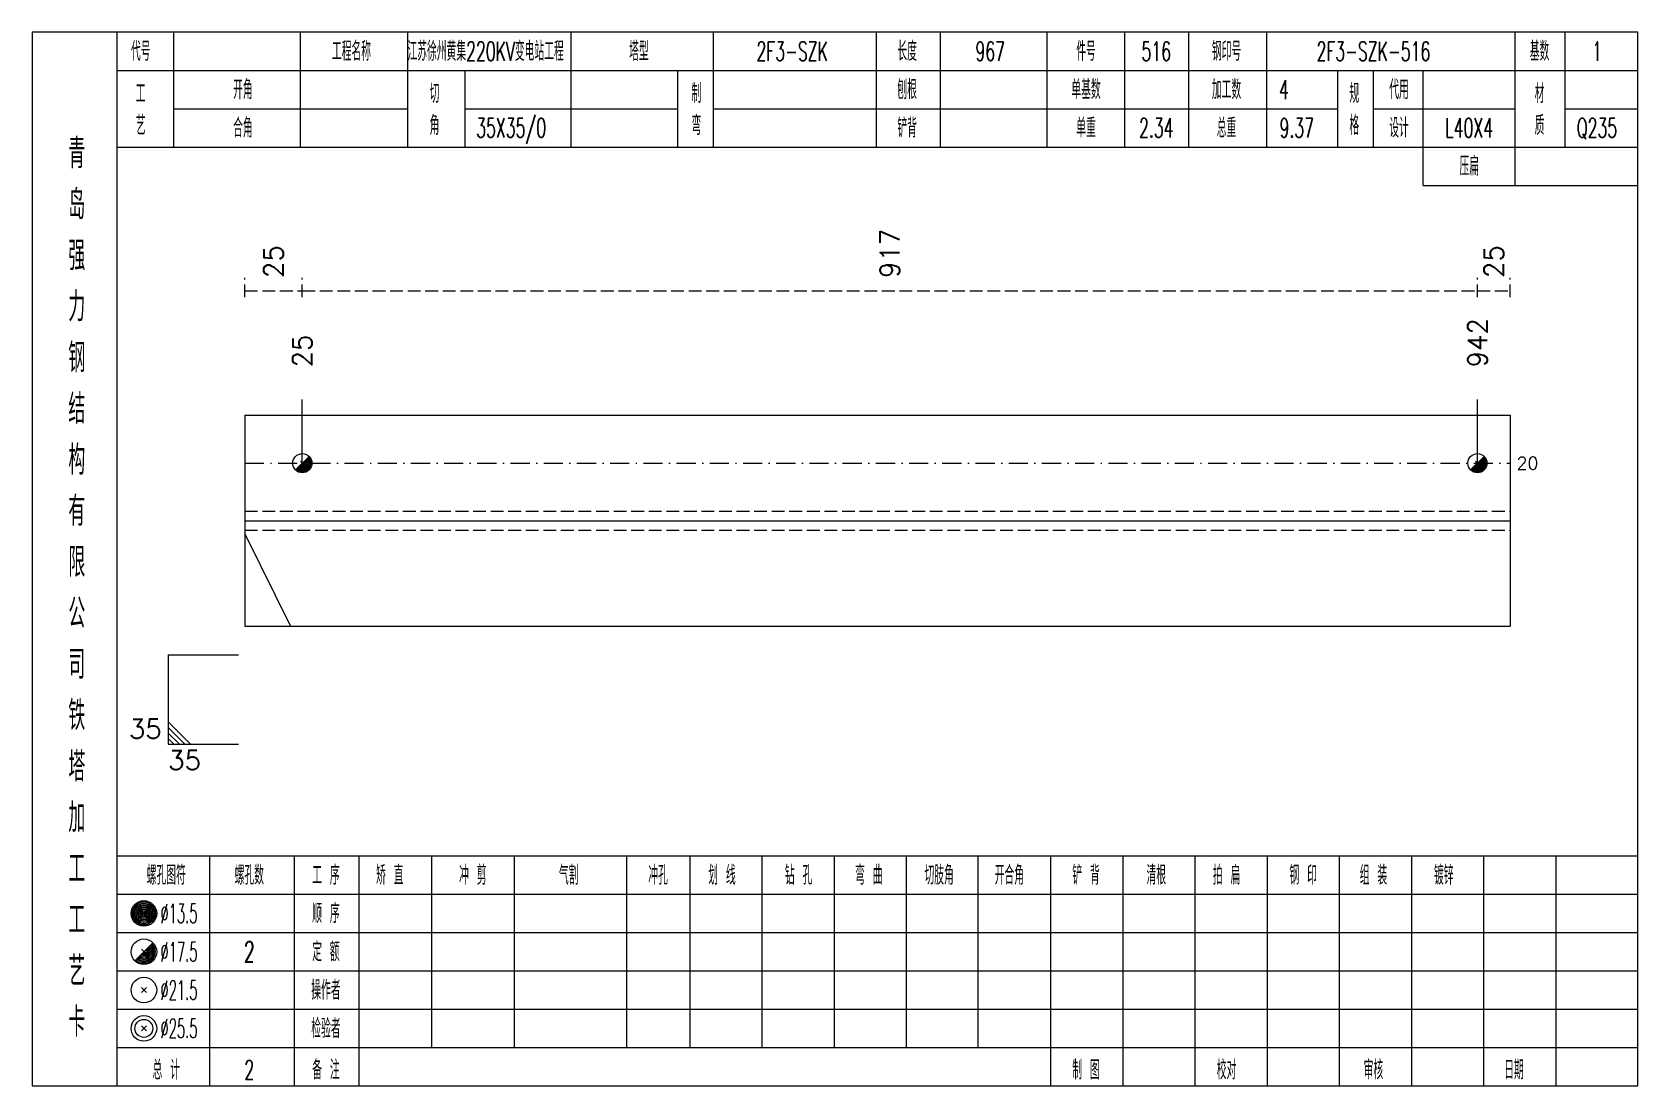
# Model space of a CAD drawing. Extents: x 0 to 4623, y -1159 to 4890.
# Drawn here: x 311.4 to 562.8, y 2250 to 2415 of the extents above; entities that cross this region are included whole.
import ezdxf
from ezdxf.enums import TextEntityAlignment as Align

# ---------------------------------------------------------------- set-up
doc = ezdxf.new("R2010")
doc.units = 0
doc.header["$MEASUREMENT"] = 0
doc.linetypes.add('一点画线', pattern=[5.2, 3, -1, 0.2, -1])
doc.linetypes.add('虚线', pattern=[2.75, 2, -0.75])
doc.layers.get('0').update_dxf_attribs({"linetype": 'CONTINUOUS', "lineweight": 25})
for name, color, linetype, lineweight in [('1', 7, 'CONTINUOUS', 25), ('4', 7, 'CONTINUOUS', 25), ('5', 7, 'CONTINUOUS', 25)]:
    doc.layers.add(name, color=color, linetype=linetype, lineweight=lineweight)
doc.styles.get("Standard").update_dxf_attribs({"font": 'simplex.shx', "width": 0.7, "height": 3, "bigfont": 'gbhzfs.shx'})

msp = doc.modelspace()

# ---------------------------------------------------------------- texts
at = {"color": 8, "linetype": 'Continuous', "lineweight": 9}
for s, p in [('917', (445.689, 2376.5)), ('25', (349.2, 2376.5)), ('25', (540.239, 2376.5))]:
    msp.add_text(s, height=3, rotation=90, dxfattribs=at).set_placement(p, align=Align.MIDDLE_LEFT)
at = {"color": 7, "linetype": 'Continuous', "lineweight": 13}
for s, p in [('942', (537.678, 2362.5)), ('25', (353.7, 2362.5))]:
    msp.add_text(s, height=3, rotation=90, dxfattribs=at).set_placement(p, align=Align.MIDDLE_LEFT)
msp.add_text('20', height=2, dxfattribs=at).set_placement((543.8, 2347.5), align=Align.MIDDLE_LEFT)
msp.add_text('35', height=3, dxfattribs=at).set_placement((331.7, 2303.5), align=Align.BOTTOM_RIGHT)
msp.add_text('35', height=3, dxfattribs=at).set_placement((332.7, 2302.5), align=Align.TOP_LEFT)
at = {"layer": '4', "color": 1, "linetype": 'Continuous', "lineweight": 13}
for s, height, width, p in [('代号', 3, 0.6, (328.4, 2412)), ('工程名称', 3, 0.6, (361.4, 2412)), ('江苏徐州黄集220KV变电站工程', 3, 0.6, (382.4, 2412)), ('塔型', 3, 0.6, (406.4, 2412)), ('2F3-SZK', 3, 0.6, (430.4, 2412)), ('长度', 3, 0.6, (448.4, 2412)), ('967', 3, 0.6, (461.4, 2412)), ('件号', 3, 0.6, (476.4, 2412)), ('516', 3, 0.6, (487.4, 2412)), ('钢印号', 3, 0.6, (498.4, 2412)), ('2F3-SZK-516', 3, 0.6, (521.4, 2412)), ('基数', 3, 0.6, (547.4, 2412)), ('1', 3, 0.6, (556.4, 2412)), ('工', 3, 0.6, (328.4, 2405.4)), ('开角', 3, 0.6, (344.4, 2406)), ('切', 3, 0.6, (374.4, 2405.4)), ('制', 3, 0.6, (415.4, 2405.4)), ('刨根', 3, 0.6, (448.4, 2406)), ('单基数', 3, 0.6, (476.4, 2406)), ('加工数', 3, 0.6, (498.4, 2406)), ('4', 3, 0.6, (507.4, 2406)), ('规', 3, 0.6, (518.4, 2405.4)), ('代用', 3, 0.6, (525.4, 2406)), ('材', 3, 0.6, (547.4, 2405.4)), ('艺', 3, 0.6, (328.4, 2400.4)), ('合角', 3, 0.6, (344.4, 2400)), ('角', 3, 0.6, (374.4, 2400.4)), ('35X35/0', 3, 0.6, (386.4, 2400)), ('弯', 3, 0.6, (415.4, 2400.4)), ('铲背', 3, 0.6, (448.4, 2400)), ('单重', 3, 0.6, (476.4, 2400)), ('2.34', 3, 0.6, (487.4, 2400)), ('总重', 3, 0.6, (498.4, 2400)), ('9.37', 3, 0.6, (509.4, 2400)), ('格', 3, 0.6, (518.4, 2400.4)), ('设计', 3, 0.6, (525.4, 2400)), ('L40X4', 3, 0.6, (536.4, 2400)), ('质', 3, 0.6, (547.4, 2400.4)), ('Q235', 3, 0.6, (556.4, 2400)), ('青', 4.6, 0.8, (318.4, 2396)), ('压扁', 3, 0.6, (536.4, 2394)), ('岛', 4.6, 0.8, (318.4, 2388)), ('强', 4.6, 0.8, (318.4, 2380)), ('力', 4.6, 0.8, (318.4, 2372)), ('钢', 4.6, 0.8, (318.4, 2364)), ('结', 4.6, 0.8, (318.4, 2356)), ('构', 4.6, 0.8, (318.4, 2348)), ('有', 4.6, 0.8, (318.4, 2340)), ('限', 4.6, 0.8, (318.4, 2332)), ('公', 4.6, 0.8, (318.4, 2324)), ('司', 4.6, 0.8, (318.4, 2316)), ('铁', 4.6, 0.8, (318.4, 2308)), ('塔', 4.6, 0.8, (318.4, 2300)), ('加', 4.6, 0.8, (318.4, 2292)), ('工', 4.6, 0.8, (318.4, 2284)), ('螺孔图符', 3, 0.6, (332.4, 2283)), ('螺孔数', 3, 0.6, (345.4, 2283)), ('工 序', 3, 0.6, (357.4, 2283)), ('矫 直', 3, 0.6, (367.4, 2283)), ('冲 剪', 3, 0.6, (380.4, 2283)), ('气割', 3, 0.6, (395.4, 2283)), ('冲孔', 3, 0.6, (409.4, 2283)), ('划 线', 3, 0.6, (419.4, 2283)), ('钻 孔', 3, 0.6, (431.4, 2283)), ('弯 曲', 3, 0.6, (442.4, 2283)), ('切肢角', 3, 0.6, (453.4, 2283)), ('开合角', 3, 0.6, (464.4, 2283)), ('铲 背', 3, 0.6, (476.4, 2283)), ('清根', 3, 0.6, (487.4, 2283)), ('拍 扁', 3, 0.6, (498.4, 2283)), ('钢 印', 3, 0.6, (510.4, 2283)), ('组 装', 3, 0.6, (521.4, 2283)), ('镀锌', 3, 0.6, (532.4, 2283)), ('工', 4.6, 0.8, (318.4, 2276)), ('%%C13.5', 3, 0.5, (334.4, 2277)), ('顺 序', 3, 0.6, (357.4, 2277)), ('定 额', 3, 0.6, (357.4, 2271)), ('艺', 4.6, 0.8, (318.4, 2268)), ('%%C17.5', 3, 0.5, (334.4, 2271)), ('2', 3.2, 0.6, (345.4, 2271)), ('%%C21.5', 3, 0.5, (334.4, 2265)), ('操作者', 3, 0.6, (357.4, 2265)), ('卡', 4.6, 0.8, (318.4, 2260)), ('%%C25.5', 3, 0.5, (334.4, 2259)), ('检验者', 3, 0.6, (357.4, 2259)), ('总 计', 3, 0.6, (332.4, 2252.5)), ('2', 3, 0.6, (345.4, 2252.5)), ('备 注', 3, 0.6, (357.4, 2252.5)), ('制 图', 3, 0.6, (476.4, 2252.5)), ('校对', 3, 0.6, (498.4, 2252.5)), ('审核', 3, 0.6, (521.4, 2252.5)), ('日期', 3, 0.6, (543.4, 2252.5))]:
    msp.add_text(s, height=height, dxfattribs=dict(at, width=width)).set_placement(p, align=Align.MIDDLE_CENTER)

# ---------------------------------------------------------------- blocks, each defined once
blk = doc.blocks.new('孔17.5')
at = {"layer": '5', "color": 7, "linetype": 'Continuous', "lineweight": 13}
for p, q in [((-0.707, -0.707), (0.707, 0.707)), ((-0.2, 0.2), (0.2, -0.2))]:
    blk.add_line(p, q, dxfattribs=at)
blk.add_circle((0, 0), 1, dxfattribs=at)
for radius in [0.9, 0.8, 0.7, 0.6, 0.5, 0.4, 0.3, 0.2, 0.1]:
    blk.add_arc((0, 0), radius, 225, 45, dxfattribs=at)

# ---------------------------------------------------------------- linework, layer by layer
at = {"color": 8, "linetype": '虚线', "lineweight": 9}
for p, q in [((344.7, 2373.5), (344.7, 2376.5)), ((353.7, 2373.5), (353.7, 2376.5)), ((353.7, 2373.5), (353.7, 2376.5)), ((537.678, 2373.5), (537.678, 2376.5)), ((537.678, 2373.5), (537.678, 2376.5)), ((542.8, 2373.5), (542.8, 2376.5)), ((344.7, 2374.5), (353.7, 2374.5)), ((353.7, 2374.5), (537.678, 2374.5)), ((537.678, 2374.5), (542.8, 2374.5))]:
    msp.add_line(p, q, dxfattribs=at)
at = {"color": 7, "linetype": 'Continuous', "lineweight": 13}
for p, q in [((353.7, 2347.5), (353.7, 2357.5)), ((537.678, 2347.5), (537.678, 2357.5)), ((344.7, 2336.438), (351.87, 2322)), ((332.7, 2317.5), (343.7, 2317.5)), ((332.7, 2317.5), (332.7, 2303.5)), ((336.2, 2303.5), (332.7, 2307)), ((335.325, 2303.5), (332.7, 2306.125)), ((334.45, 2303.5), (332.7, 2305.25)), ((333.575, 2303.5), (332.7, 2304.375)), ((332.7, 2303.5), (343.7, 2303.5))]:
    msp.add_line(p, q, dxfattribs=at)
at = {"color": 7, "linetype": 'Continuous', "lineweight": 18}
for p, q in [((344.7, 2355), (344.7, 2322)), ((344.7, 2355), (542.8, 2355)), ((542.8, 2355), (542.8, 2322)), ((344.7, 2338.5), (542.8, 2338.5))]:
    msp.add_line(p, q, dxfattribs=at)
at = {"color": 3, "linetype": '一点画线', "lineweight": 13}
msp.add_line((344.7, 2347.5), (542.8, 2347.5), dxfattribs=at)
at = {"color": 1, "linetype": '虚线', "lineweight": 18}
for p, q in [((344.7, 2340), (542.8, 2340)), ((344.7, 2337), (542.8, 2337))]:
    msp.add_line(p, q, dxfattribs=at)
at = {"layer": '1', "color": 7, "linetype": 'Continuous', "lineweight": 18}
msp.add_line((344.7, 2322), (542.8, 2322), dxfattribs=at)
at = {"layer": '4', "color": 1, "linetype": 'Continuous', "lineweight": 18}
for p, q in [((324.7, 2250), (324.7, 2415)), ((333.6, 2397), (333.6, 2415)), ((353.4, 2397), (353.4, 2415)), ((370.2, 2397), (370.2, 2415)), ((395.8, 2397), (395.8, 2415)), ((418.1, 2397), (418.1, 2415)), ((443.6, 2397), (443.6, 2415)), ((453.6, 2397), (453.6, 2415)), ((470.3, 2397), (470.3, 2415)), ((482.5, 2397), (482.5, 2415)), ((492.5, 2397), (492.5, 2415)), ((504.7, 2397), (504.7, 2415)), ((543.6, 2391), (543.6, 2415)), ((551.4, 2397), (551.4, 2415)), ((324.7, 2409), (562.8, 2409)), ((379.2, 2397), (379.2, 2409)), ((412.5, 2397), (412.5, 2409)), ((515.8, 2397), (515.8, 2409)), ((521.4, 2397), (521.4, 2409)), ((529.2, 2391), (529.2, 2409)), ((333.6, 2403), (370.2, 2403)), ((379.2, 2403), (412.5, 2403)), ((418.1, 2403), (515.8, 2403)), ((521.4, 2403), (543.6, 2403)), ((551.4, 2403), (562.8, 2403)), ((324.7, 2397), (562.8, 2397)), ((529.2, 2391), (562.8, 2391)), ((324.7, 2286), (562.8, 2286)), ((339.2, 2250), (339.2, 2286)), ((352.5, 2250), (352.5, 2286)), ((362.6, 2250), (362.6, 2286)), ((374, 2256), (374, 2286)), ((386.9, 2256), (386.9, 2286)), ((404.5, 2256), (404.5, 2286)), ((414.4, 2256), (414.4, 2286)), ((425.7, 2256), (425.7, 2286)), ((437, 2256), (437, 2286)), ((448.3, 2256), (448.3, 2286)), ((459.5, 2256), (459.5, 2286)), ((470.9, 2256), (470.9, 2286)), ((482.2, 2256), (482.2, 2286)), ((493.5, 2256), (493.5, 2286)), ((504.8, 2256), (504.8, 2286)), ((516.1, 2256), (516.1, 2286)), ((527.4, 2256), (527.4, 2286)), ((538.7, 2256), (538.7, 2286)), ((550, 2256), (550, 2286)), ((324.7, 2280), (562.8, 2280)), ((324.7, 2274), (562.8, 2274)), ((324.7, 2268), (562.8, 2268)), ((324.7, 2262), (562.8, 2262)), ((324.7, 2256), (562.8, 2256)), ((470.9, 2250), (470.9, 2256)), ((482.2, 2250), (482.2, 2256)), ((493.5, 2250), (493.5, 2256)), ((504.8, 2250), (504.8, 2256)), ((516.1, 2250), (516.1, 2256)), ((527.4, 2250), (527.4, 2256)), ((538.7, 2250), (538.7, 2256)), ((550, 2250), (550, 2256))]:
    msp.add_line(p, q, dxfattribs=at)
at = {"layer": '4', "color": 7, "linetype": 'Continuous', "lineweight": 13}
for p, q in [((328.7, 2276.8), (329.1, 2277.2)), ((329.1, 2276.8), (328.7, 2277.2)), ((327.486, 2269.586), (330.314, 2272.414)), ((328.5, 2271.4), (329.3, 2270.6)), ((328.5, 2264.6), (329.3, 2265.4)), ((328.5, 2265.4), (329.3, 2264.6)), ((328.5, 2258.6), (329.3, 2259.4)), ((328.5, 2259.4), (329.3, 2258.6))]:
    msp.add_line(p, q, dxfattribs=at)
at = {"layer": '4', "color": 1, "linetype": 'Continuous', "lineweight": 18}
msp.add_lwpolyline([(311.4, 2415), (311.4, 2250), (562.8, 2250), (562.8, 2415)], close=True, dxfattribs=at)
at = {"layer": '4', "color": 7, "linetype": 'Continuous', "lineweight": 13}
for centre, radius in [((328.9, 2277), 2), ((328.9, 2277), 1.8), ((328.9, 2277), 1.6), ((328.9, 2277), 1.4), ((328.9, 2277), 1.2), ((328.9, 2277), 1), ((328.9, 2277), 0.8), ((328.9, 2277), 0.6), ((328.9, 2277), 0.4), ((328.9, 2277), 0.2), ((328.9, 2271), 2), ((328.9, 2265), 2), ((328.9, 2259), 2), ((328.9, 2259), 1.4)]:
    msp.add_circle(centre, radius, dxfattribs=at)
for radius in [1.8, 1.6, 1.4, 1.2, 1, 0.8, 0.6, 0.4, 0.2]:
    msp.add_arc((328.9, 2271), radius, 225, 45, dxfattribs=at)

# ---------------------------------------------------------------- block references
at = {"color": 7, "linetype": 'Continuous', "lineweight": 13, "xscale": 1.5, "yscale": 1.5, "zscale": 1.5}
for p in [(353.7, 2347.5), (537.678, 2347.5)]:
    msp.add_blockref('孔17.5', p, dxfattribs=at)

msp.set_redraw_order([(e.dxf.handle, doc.entitydb.next_handle()) for e in msp.query("TEXT MTEXT ATTDEF DIMENSION ARC_DIMENSION")])  # texts and dimensions are drawn at this point

doc.saveas('drawing.dxf')
